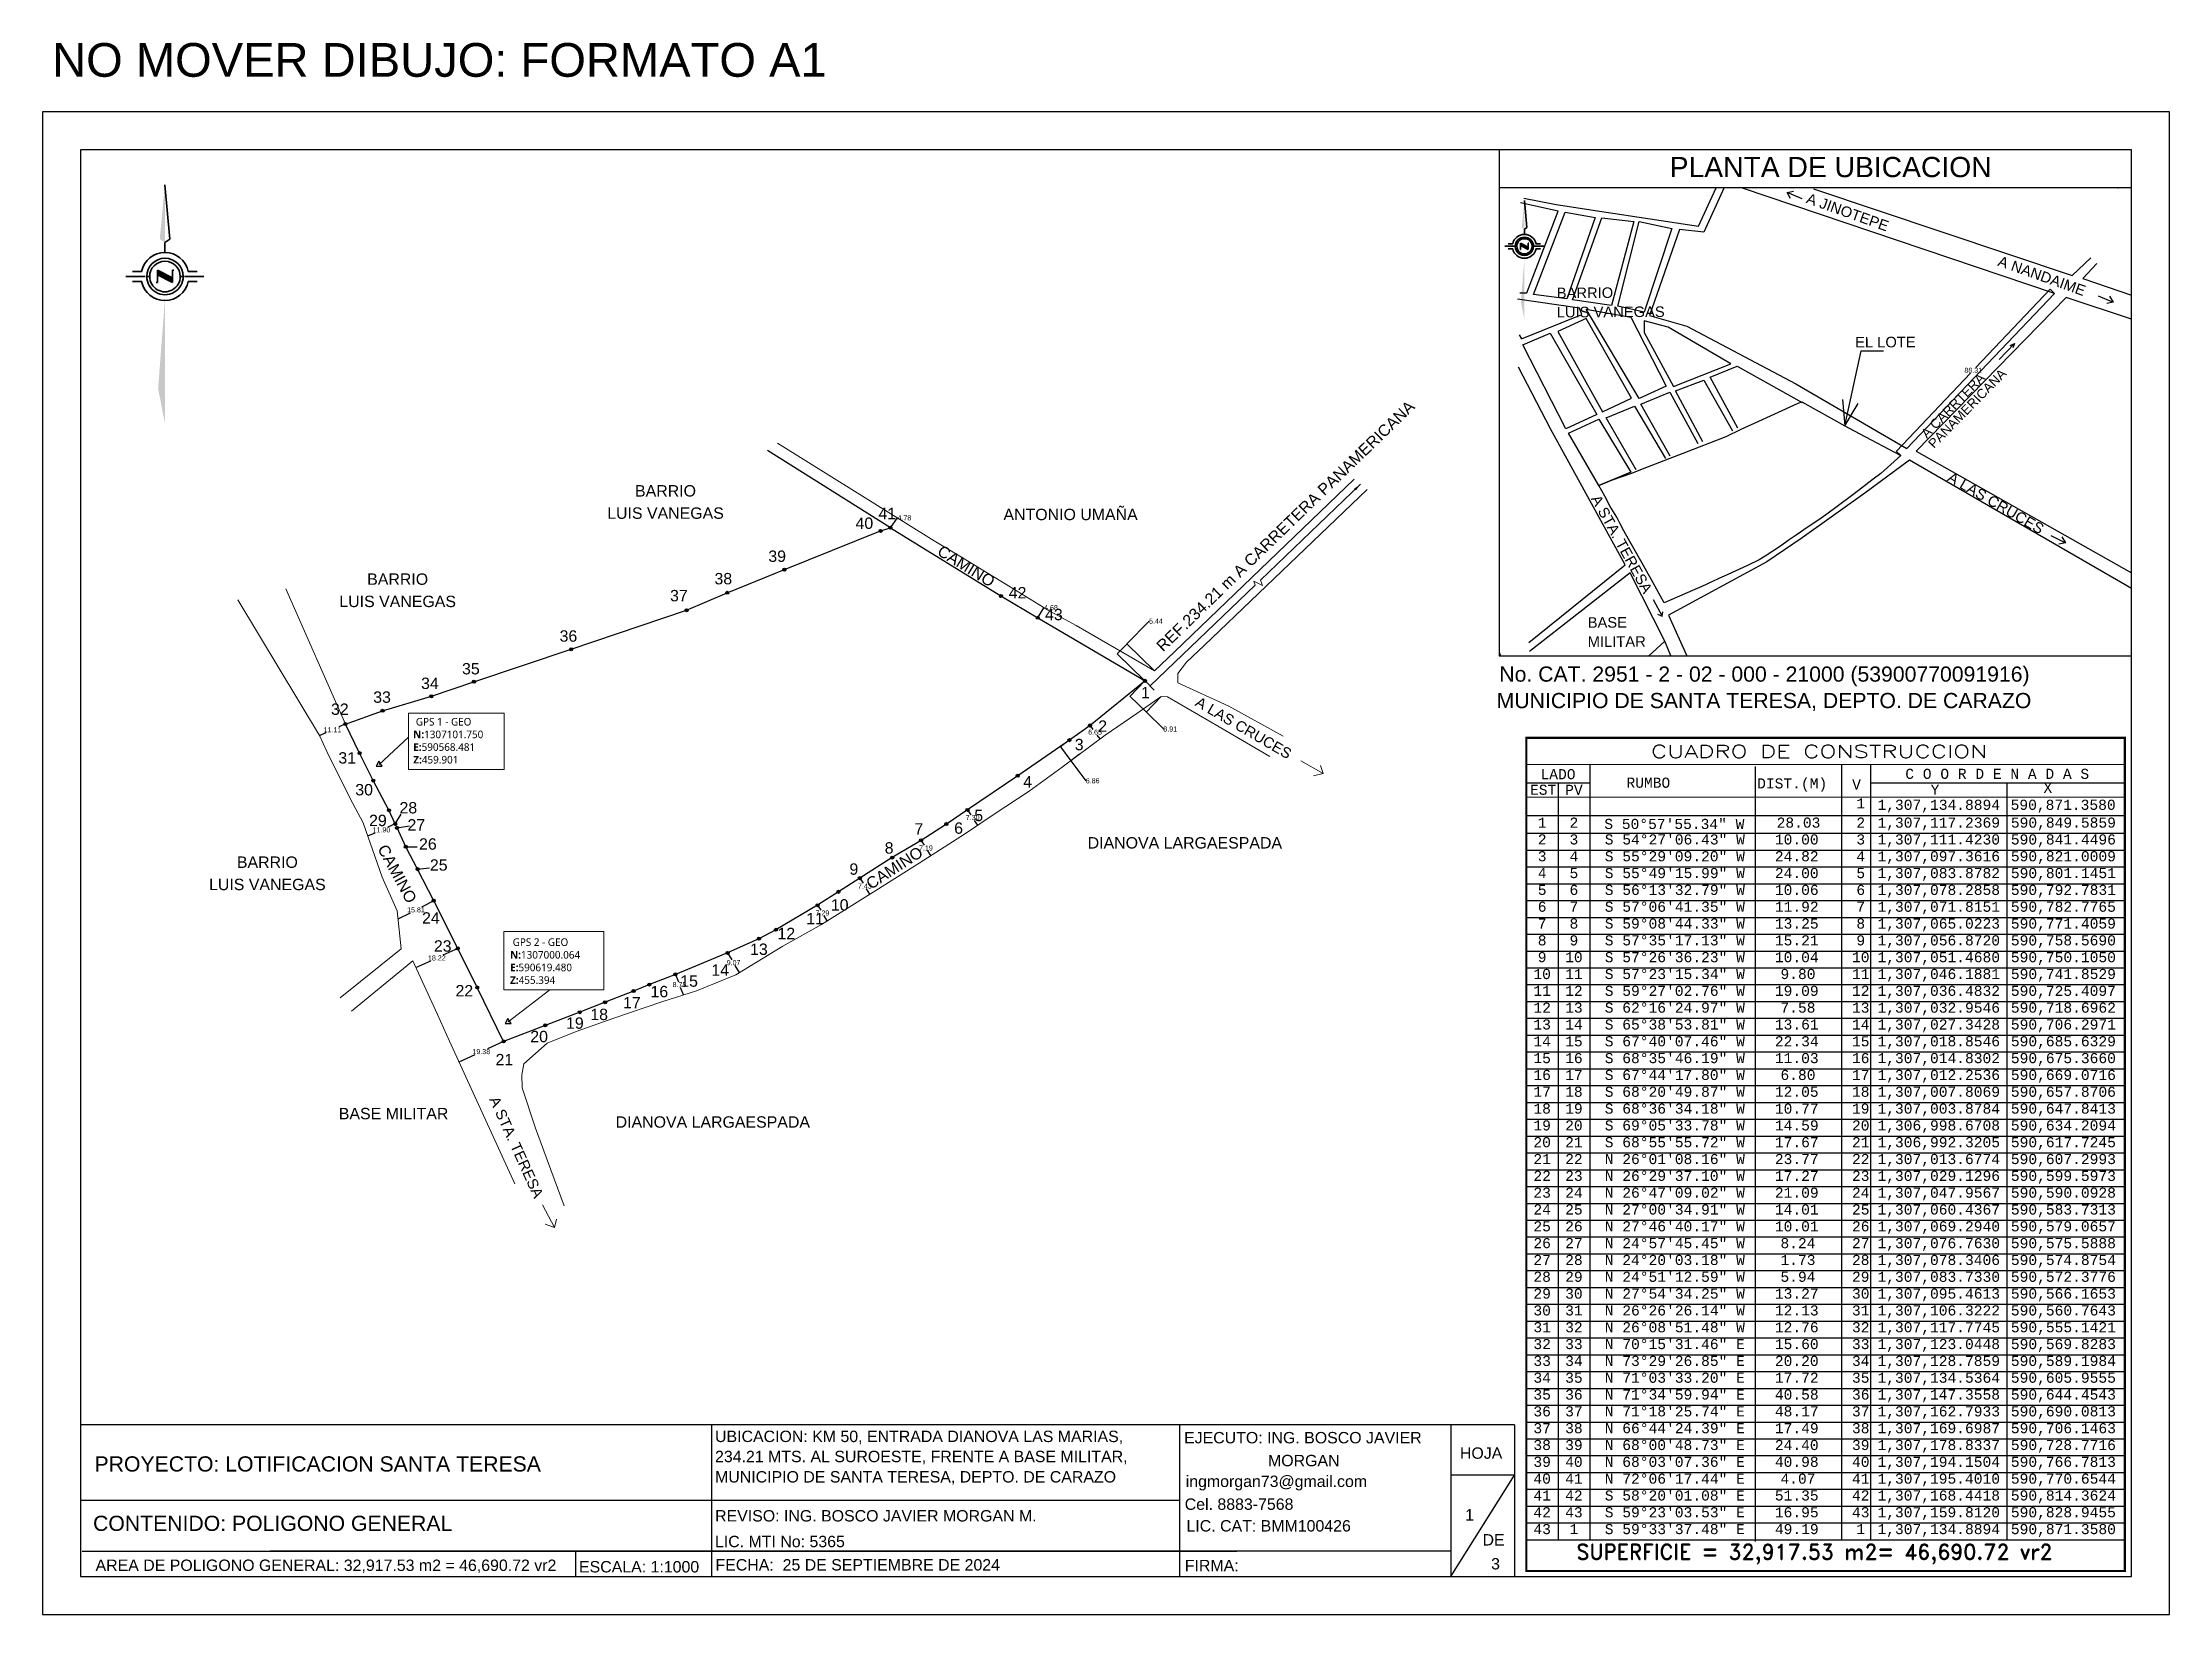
# Model space of a CAD drawing. Header units: millimetres. Extents: x 590482 to 592377, y 1306833 to 1307454.
# Drawn here: x 591536 to 592377, y 1306833 to 1307454 of the extents above; entities that cross this region are included whole.
import ezdxf
from ezdxf.enums import TextEntityAlignment as Align

# ---------------------------------------------------------------- set-up
doc = ezdxf.new("R2010")
doc.units = ezdxf.units.MM
doc.header["$PDMODE"] = 32
doc.header["$PDSIZE"] = 1.2
for name, color, linetype in [('2', 1, 'Continuous'), ('CAJETIN', 5, 'Continuous'), ('CERCO', 6, 'Continuous'), ('CIRCULO', 1, 'Continuous'), ('CVL_CUADCON', 1, 'Continuous'), ('CVL_CUADCON_LIN', 8, 'Continuous'), ('CVL_CUADCON_TIT', 1, 'Continuous'), ('CVL_CUADCON_TX', 2, 'Continuous'), ('MOJONES GEODESICOS', 7, 'Continuous'), ('poligono', 4, 'Continuous'), ('POLIGONO PLANO', 1, 'Continuous'), ('TEXT. FORMAT.', 3, 'Continuous')]:
    doc.layers.add(name, color=color, linetype=linetype)
for name, color, linetype, lineweight in [('_TEXTO', 3, 'Continuous', 25), ('COTAS', 40, 'Continuous', 5), ('PUNTOS PI MATRIZ', 2, 'Continuous', 5)]:
    doc.layers.add(name, color=color, linetype=linetype, lineweight=lineweight)
doc.layers.add('POL. GENERAL', color=7, linetype='Continuous', lineweight=35, true_color=0xcb1558)
doc.styles.add('CURVAS', font='arial.ttf', dxfattribs={"height": 1})
doc.styles.add('HUECA1', font='hueca1.shx')
doc.styles.add('MONOTXT4', font='monotxt4.shx')
doc.styles.add('PUNTOS PI', font='arial.ttf', dxfattribs={"height": 2})
doc.styles.add('ROTULOS PI', font='arial.ttf', dxfattribs={"height": 3.5})
doc.dimstyles.get("Standard").update_dxf_attribs({"dimtxt": 0.2, "dimasz": 0.02, "dimexe": 0.05, "dimexo": 0.0625, "dimgap": 0.09, "dimtad": 0, "dimtih": 1, "dimtoh": 1, "dimzin": 0, "dimdsep": 46, "dimtxsty": 'PUNTOS PI', "dimcen": 0.09, "dimaunit": 1, "dimadec": 3, "dimazin": 0, "dimtfac": 1, "dimtofl": 0, "dimtmove": 0, "dimatfit": 3, "dimfxl": 1, "dimtolj": 1, "dimtzin": 0, "dimarcsym": 0})

msp = doc.modelspace()

# ---------------------------------------------------------------- texts
at = {"style": 'ROTULOS PI'}
for s, height, p in [('NO MOVER DIBUJO: FORMATO A1', 13.33333, (591540.221, 1307440.388)), ('PLANTA DE UBICACION', 8, (592179.837, 1307400.704)), ('No. CAT. 2951 - 2 - 02 - 000 - 21000 (53900770091916)', 6, (592112.466, 1307201.265)), ('MUNICIPIO DE SANTA TERESA, DEPTO. DE CARAZO', 6, (592111.412, 1307190.798))]:
    msp.add_text(s, height=height, dxfattribs=at).set_placement(p)
at = {"layer": '_TEXTO', "style": 'PUNTOS PI'}
for s, p in [('BARRIO', (591782.771, 1307274.45)), ('LUIS VANEGAS', (591782.771, 1307265.643)), ('ANTONIO UMAÑA', (591942.938, 1307265.106, -460.616)), ('BARRIO', (591676.862, 1307239.55)), ('LUIS VANEGAS', (591676.862, 1307230.743)), ('DIANOVA LARGAESPADA', (591988.128, 1307135.301, -460.616)), ('BARRIO', (591625.342, 1307127.652)), ('LUIS VANEGAS', (591625.342, 1307118.845)), ('BASE MILITAR', (591675.254, 1307028.262, -460.616)), ('DIANOVA LARGAESPADA', (591801.477, 1307024.94, -460.616))]:
    msp.add_text(s, height=4.5, dxfattribs=at).set_placement(p, align=Align.CENTER)
for rotation, p in [(328.18485, (591900.517, 1307245.046)), (298.42154, (591674.716, 1307124.245)), (33.015572, (591874.505, 1307125.785))]:
    msp.add_text('CAMINO', height=4.5, rotation=rotation, dxfattribs=at).set_placement(p, align=Align.CENTER)
at = {"layer": '_TEXTO', "char_height": 3, "attachment_point": 4, "style": 'PUNTOS PI'}
for s, insert in [('{\\fRoboto Black|b0|i0|c0|p2;\\C1; GPS 1 - GEO}\\P{\\fRoboto Thin|b1|i0|c0|p2;\\C2;N:\\fRoboto Thin|b0|i0|c0|p2;1307101.750}\\P{\\fRoboto Thin|b1|i0|c0|p2;\\C3;E:\\fRoboto Thin|b0|i0|c0|p2;590568.481}\\P{\\fRoboto Thin|b1|i0|c0|p2;\\C4;Z:\\fRoboto Thin|b0|i0|c0|p2;459.901}', (591683.032, 1307177.884)), ('{\\fRoboto Black|b0|i0|c0|p2;\\C1; GPS 2 - GEO}\\P{\\fRoboto Thin|b1|i0|c0|p2;\\C2;N:\\fRoboto Thin|b0|i0|c0|p2;1307000.064}\\P{\\fRoboto Thin|b1|i0|c0|p2;\\C3;E:\\fRoboto Thin|b0|i0|c0|p2;590619.480}\\P{\\fRoboto Thin|b1|i0|c0|p2;\\C4;Z:\\fRoboto Thin|b0|i0|c0|p2;455.394}', (591721.328, 1307090.76))]:
    msp.add_mtext(s, dxfattribs=dict(at, insert=insert))
at = {"layer": 'COTAS', "color": 3, "insert": (592027.926, 1307262.76), "char_height": 4.5, "attachment_point": 5, "rotation": 44.079894, "style": 'PUNTOS PI'}
msp.add_mtext('\\A1;REF.234.21 m A CARRETERA PANAMERICANA', dxfattribs=at)
at = {"layer": 'CVL_CUADCON_TIT', "color": 1, "style": 'HUECA1', "width": 1.271832}
msp.add_text('CUADRO DE CONSTRUCCION', height=5, dxfattribs=at).set_placement((592172.429, 1307171.166), (592305.366, 1307171.166), align=Align.FIT)
at = {"layer": 'CVL_CUADCON_TIT', "color": 1, "style": 'MONOTXT4'}
for s, p in [('LADO', (592135.674, 1307162.68)), ('C O O R D E N A D A S', (592309.348, 1307162.828)), ('EST', (592129.797, 1307156.541)), ('PV', (592141.969, 1307156.513)), ('Y', (592284.729, 1307156.573)), ('X', (592329.357, 1307157.28))]:
    msp.add_text(s, height=4, dxfattribs=at).set_placement(p, align=Align.CENTER)
at = {"layer": 'CVL_CUADCON_TIT', "color": 1}
for s, height, style, p in [('RUMBO', 4, 'MONOTXT4', (592171.383, 1307161.323)), ('DIST.(M)', 4, 'MONOTXT4', (592228.257, 1307160.616)), ('V', 4, 'MONOTXT4', (592253.713, 1307160.616)), ('SUPERFICIE = 32,917.53 m2= 46,690.72 vr2', 6, 'HUECA1', (592237.058, 1306856.346))]:
    msp.add_text(s, height=height, dxfattribs=dict(at, style=style)).set_placement(p, align=Align.MIDDLE)
at = {"layer": 'CVL_CUADCON_TX', "style": 'CURVAS'}
for s, height, rotation, p in [('A JINOTEPE', 4.1667, 340.417117, (592233.496, 1307390.599)), ('A NANDAIME', 4.1667, 340.417117, (592309.228, 1307365.792)), ('BARRIO ', 4.1667, 0.259435, (592135.181, 1307352.866)), ('LUIS VANEGAS', 4.16667, 0.259435, (592135.181, 1307345.259)), ('EL LOTE', 4.1667, 0.259435, (592253.158, 1307333.367)), ('A CARRTERA ', 3.7, 45.533498, (592281.52, 1307297.228)), ('PANAMERICANA', 3.7, 45.533498, (592284.311, 1307293.211)), ('A LAS CRUCES', 4.16667, 329.855872, (592289.292, 1307280.845)), ('A STA. TERESA', 4.16667, 298.967787, (592148.566, 1307273.601)), ('BASE', 4.1667, 0.259435, (592147.42, 1307222.567)), ('MILITAR', 4.1667, 0.259435, (592147.42, 1307214.96)), ('A LAS CRUCES', 4.16667, 329.855872, (591991.837, 1307191.939)), ('A STA. TERESA', 4.16667, 294.356633, (591712.992, 1307036.107))]:
    msp.add_text(s, height=height, rotation=rotation, dxfattribs=at).set_placement(p)
at = {"layer": 'CVL_CUADCON_TX', "color": 2, "style": 'MONOTXT4'}
for s, p in [('1', (592255.374, 1307151.144)), ('1', (592129.401, 1307143.546)), ('2', (592141.957, 1307143.546)), ('2', (592255.374, 1307143.546)), ('3', (592129.401, 1307130.246)), ('2', (592129.401, 1307136.896)), ('4', (592141.957, 1307130.246)), ('3', (592141.957, 1307136.896)), ('4', (592255.374, 1307130.246)), ('3', (592255.374, 1307136.896)), ('4', (592129.401, 1307123.596)), ('5', (592141.957, 1307123.596)), ('5', (592255.374, 1307123.596)), ('5', (592129.401, 1307116.947)), ('6', (592141.957, 1307116.947)), ('6', (592255.374, 1307116.947)), ('6', (592129.401, 1307110.297)), ('7', (592129.401, 1307103.647)), ('8', (592141.957, 1307103.647)), ('7', (592141.957, 1307110.297)), ('8', (592255.374, 1307103.647)), ('7', (592255.374, 1307110.297)), ('8', (592129.401, 1307096.997)), ('9', (592141.957, 1307096.997)), ('9', (592255.374, 1307096.997)), ('9', (592129.401, 1307090.347)), ('10', (592141.957, 1307090.347)), ('10', (592255.374, 1307090.347)), ('10', (592129.401, 1307083.697)), ('11', (592141.957, 1307083.697)), ('11', (592255.374, 1307083.697)), ('11', (592129.401, 1307077.048)), ('12', (592129.401, 1307070.398)), ('12', (592141.957, 1307077.048)), ('13', (592141.957, 1307070.398)), ('12', (592255.374, 1307077.048)), ('13', (592255.374, 1307070.398)), ('13', (592129.401, 1307063.748)), ('14', (592141.957, 1307063.748)), ('14', (592255.374, 1307063.748)), ('14', (592129.401, 1307057.098)), ('15', (592141.957, 1307057.098)), ('15', (592255.374, 1307057.098)), ('15', (592129.401, 1307050.448)), ('16', (592141.957, 1307050.448)), ('16', (592255.374, 1307050.448)), ('16', (592129.401, 1307043.799)), ('17', (592129.401, 1307037.149)), ('17', (592141.957, 1307043.799)), ('18', (592141.957, 1307037.149)), ('17', (592255.374, 1307043.799)), ('18', (592255.374, 1307037.149)), ('18', (592129.401, 1307030.499)), ('19', (592141.957, 1307030.499)), ('19', (592255.374, 1307030.499)), ('19', (592129.401, 1307023.849)), ('20', (592141.957, 1307023.849)), ('20', (592255.374, 1307023.849)), ('20', (592129.401, 1307017.199)), ('21', (592141.957, 1307017.199)), ('21', (592255.374, 1307017.199)), ('21', (592129.401, 1307010.549)), ('22', (592129.401, 1307003.9)), ('22', (592141.957, 1307010.549)), ('23', (592141.957, 1307003.9)), ('22', (592255.374, 1307010.549)), ('23', (592255.374, 1307003.9)), ('23', (592129.401, 1306997.25)), ('24', (592141.957, 1306997.25)), ('24', (592255.374, 1306997.25)), ('24', (592129.401, 1306990.6)), ('25', (592141.957, 1306990.6)), ('25', (592255.374, 1306990.6)), ('25', (592129.401, 1306983.95)), ('26', (592129.401, 1306977.3)), ('26', (592141.957, 1306983.95)), ('27', (592141.957, 1306977.3)), ('26', (592255.374, 1306983.95)), ('27', (592255.374, 1306977.3)), ('27', (592129.401, 1306970.65)), ('28', (592141.957, 1306970.65)), ('28', (592255.374, 1306970.65)), ('28', (592129.401, 1306964.001)), ('29', (592141.957, 1306964.001)), ('29', (592255.374, 1306964.001)), ('29', (592129.401, 1306957.351)), ('30', (592141.957, 1306957.351)), ('30', (592255.374, 1306957.351)), ('30', (592129.401, 1306950.701)), ('31', (592129.401, 1306944.051)), ('31', (592141.957, 1306950.701)), ('32', (592141.957, 1306944.051)), ('31', (592255.374, 1306950.701)), ('32', (592255.374, 1306944.051)), ('32', (592129.401, 1306937.401)), ('33', (592141.957, 1306937.401)), ('33', (592255.374, 1306937.401)), ('33', (592129.401, 1306930.751)), ('34', (592141.957, 1306930.751)), ('34', (592255.374, 1306930.751)), ('34', (592129.401, 1306924.102)), ('35', (592141.957, 1306924.102)), ('35', (592255.374, 1306924.102)), ('35', (592129.401, 1306917.452)), ('36', (592129.401, 1306910.802)), ('36', (592141.957, 1306917.452)), ('37', (592141.957, 1306910.802)), ('36', (592255.374, 1306917.452)), ('37', (592255.374, 1306910.802)), ('37', (592129.401, 1306904.152)), ('38', (592141.957, 1306904.152)), ('38', (592255.374, 1306904.152)), ('38', (592129.401, 1306897.502)), ('39', (592141.957, 1306897.502)), ('39', (592255.374, 1306897.502)), ('39', (592129.401, 1306890.852)), ('40', (592141.957, 1306890.852)), ('40', (592255.374, 1306890.852)), ('40', (592129.401, 1306884.203)), ('41', (592129.401, 1306877.553)), ('41', (592141.957, 1306884.203)), ('42', (592141.957, 1306877.553)), ('41', (592255.374, 1306884.203)), ('42', (592255.374, 1306877.553)), ('42', (592129.401, 1306870.903)), ('43', (592141.957, 1306870.903)), ('43', (592255.374, 1306870.903)), ('43', (592129.401, 1306864.253)), ('1', (592141.957, 1306864.253)), ('1', (592255.374, 1306864.253))]:
    msp.add_text(s, height=4, dxfattribs=at).set_placement(p, align=Align.CENTER)
for s, p in [('1,307,134.8894', (592261.988, 1307150.59)), ('590,871.3580', (592314.637, 1307150.59)), ('S 50%%d57\'55.34" W', (592153.981, 1307143.021)), ('S 54%%d27\'06.43" W', (592154.164, 1307136.896)), ('28.03', (592222.109, 1307143.546)), ('1,307,117.2369', (592261.988, 1307143.546)), ('590,849.5859', (592314.73, 1307143.546)), ('S 55%%d29\'09.20" W', (592154.164, 1307130.246)), ('24.82', (592221.418, 1307130.246)), ('10.00', (592221.418, 1307136.896)), ('1,307,111.4230', (592261.988, 1307136.896)), ('1,307,097.3616', (592261.988, 1307130.246)), ('590,841.4496', (592314.73, 1307136.896)), ('590,821.0009', (592314.73, 1307130.246)), ('S 55%%d49\'15.99" W', (592154.164, 1307123.596)), ('24.00', (592221.418, 1307123.596)), ('1,307,083.8782', (592261.988, 1307123.596)), ('590,801.1451', (592314.73, 1307123.596)), ('S 56%%d13\'32.79" W', (592154.164, 1307116.947)), ('10.06', (592221.418, 1307116.947)), ('1,307,078.2858', (592261.988, 1307116.947)), ('590,792.7831', (592314.73, 1307116.947)), ('S 57%%d06\'41.35" W', (592154.164, 1307110.297)), ('S 59%%d08\'44.33" W', (592154.164, 1307103.647)), ('11.92', (592221.418, 1307110.297)), ('13.25', (592221.418, 1307103.647)), ('1,307,071.8151', (592261.988, 1307110.297)), ('1,307,065.0223', (592261.988, 1307103.647)), ('590,782.7765', (592314.73, 1307110.297)), ('590,771.4059', (592314.73, 1307103.647)), ('S 57%%d35\'17.13" W', (592154.164, 1307096.997)), ('15.21', (592221.418, 1307096.997)), ('1,307,056.8720', (592261.988, 1307096.997)), ('590,758.5690', (592314.73, 1307096.997)), ('S 57%%d26\'36.23" W', (592154.164, 1307090.347)), ('10.04', (592221.418, 1307090.347)), ('1,307,051.4680', (592261.988, 1307090.347)), ('590,750.1050', (592314.73, 1307090.347)), ('S 57%%d23\'15.34" W', (592154.164, 1307083.697)), ('9.80', (592223.634, 1307083.697)), ('1,307,046.1881', (592261.988, 1307083.697)), ('590,741.8529', (592314.73, 1307083.697)), ('S 59%%d27\'02.76" W', (592154.164, 1307077.048)), ('S 62%%d16\'24.97" W', (592154.164, 1307070.398)), ('19.09', (592221.418, 1307077.048)), ('7.58', (592223.634, 1307070.398)), ('1,307,036.4832', (592261.988, 1307077.048)), ('1,307,032.9546', (592261.988, 1307070.398)), ('590,725.4097', (592314.73, 1307077.048)), ('590,718.6962', (592314.73, 1307070.398)), ('S 65%%d38\'53.81" W', (592154.164, 1307063.748)), ('13.61', (592221.418, 1307063.748)), ('1,307,027.3428', (592261.988, 1307063.748)), ('590,706.2971', (592314.73, 1307063.748)), ('S 67%%d40\'07.46" W', (592154.164, 1307057.098)), ('22.34', (592221.418, 1307057.098)), ('1,307,018.8546', (592261.988, 1307057.098)), ('590,685.6329', (592314.73, 1307057.098)), ('S 68%%d35\'46.19" W', (592154.164, 1307050.448)), ('11.03', (592221.418, 1307050.448)), ('1,307,014.8302', (592261.988, 1307050.448)), ('590,675.3660', (592314.73, 1307050.448)), ('S 67%%d44\'17.80" W', (592154.164, 1307043.799)), ('S 68%%d20\'49.87" W', (592154.164, 1307037.149)), ('12.05', (592221.418, 1307037.149)), ('6.80', (592223.634, 1307043.799)), ('1,307,012.2536', (592261.988, 1307043.799)), ('1,307,007.8069', (592261.988, 1307037.149)), ('590,669.0716', (592314.73, 1307043.799)), ('590,657.8706', (592314.73, 1307037.149)), ('S 68%%d36\'34.18" W', (592154.164, 1307030.499)), ('10.77', (592221.418, 1307030.499)), ('1,307,003.8784', (592261.988, 1307030.499)), ('590,647.8413', (592314.73, 1307030.499)), ('S 69%%d05\'33.78" W', (592154.164, 1307023.849)), ('14.59', (592221.418, 1307023.849)), ('1,306,998.6708', (592261.988, 1307023.849)), ('590,634.2094', (592314.73, 1307023.849)), ('S 68%%d55\'55.72" W', (592154.164, 1307017.199)), ('N 26%%d01\'08.16" W', (592154.164, 1307010.549)), ('17.67', (592221.418, 1307017.199)), ('1,306,992.3205', (592261.988, 1307017.199)), ('590,617.7245', (592314.73, 1307017.199)), ('N 26%%d29\'37.10" W', (592154.164, 1307003.9)), ('23.77', (592221.418, 1307010.549)), ('17.27', (592221.418, 1307003.9)), ('1,307,013.6774', (592261.988, 1307010.549)), ('1,307,029.1296', (592261.988, 1307003.9)), ('590,607.2993', (592314.73, 1307010.549)), ('590,599.5973', (592314.73, 1307003.9)), ('N 26%%d47\'09.02" W', (592154.164, 1306997.25)), ('21.09', (592221.418, 1306997.25)), ('1,307,047.9567', (592261.988, 1306997.25)), ('590,590.0928', (592314.73, 1306997.25)), ('N 27%%d00\'34.91" W', (592154.164, 1306990.6)), ('14.01', (592221.418, 1306990.6)), ('1,307,060.4367', (592261.988, 1306990.6)), ('590,583.7313', (592314.73, 1306990.6)), ('N 27%%d46\'40.17" W', (592154.164, 1306983.95)), ('N 24%%d57\'45.45" W', (592154.164, 1306977.3)), ('10.01', (592221.418, 1306983.95)), ('8.24', (592223.634, 1306977.3)), ('1,307,069.2940', (592261.988, 1306983.95)), ('1,307,076.7630', (592261.988, 1306977.3)), ('590,579.0657', (592314.73, 1306983.95)), ('590,575.5888', (592314.73, 1306977.3)), ('N 24%%d20\'03.18" W', (592154.164, 1306970.65)), ('1.73', (592223.634, 1306970.65)), ('1,307,078.3406', (592261.988, 1306970.65)), ('590,574.8754', (592314.73, 1306970.65)), ('N 24%%d51\'12.59" W', (592154.164, 1306964.001)), ('5.94', (592223.634, 1306964.001)), ('1,307,083.7330', (592261.988, 1306964.001)), ('590,572.3776', (592314.73, 1306964.001)), ('N 27%%d54\'34.25" W', (592154.164, 1306957.351)), ('13.27', (592221.418, 1306957.351)), ('1,307,095.4613', (592261.988, 1306957.351)), ('590,566.1653', (592314.73, 1306957.351)), ('N 26%%d26\'26.14" W', (592154.164, 1306950.701)), ('N 26%%d08\'51.48" W', (592154.164, 1306944.051)), ('12.13', (592221.418, 1306950.701)), ('12.76', (592221.418, 1306944.051)), ('1,307,106.3222', (592261.988, 1306950.701)), ('1,307,117.7745', (592261.988, 1306944.051)), ('590,560.7643', (592314.73, 1306950.701)), ('590,555.1421', (592314.73, 1306944.051)), ('N 70%%d15\'31.46" E', (592154.164, 1306937.401)), ('15.60', (592221.418, 1306937.401)), ('1,307,123.0448', (592261.988, 1306937.401)), ('590,569.8283', (592314.73, 1306937.401)), ('N 73%%d29\'26.85" E', (592154.164, 1306930.751)), ('20.20', (592221.418, 1306930.751)), ('1,307,128.7859', (592261.988, 1306930.751)), ('590,589.1984', (592314.73, 1306930.751)), ('N 71%%d03\'33.20" E', (592154.164, 1306924.102)), ('17.72', (592221.418, 1306924.102)), ('1,307,134.5364', (592261.988, 1306924.102)), ('590,605.9555', (592314.73, 1306924.102)), ('N 71%%d34\'59.94" E', (592154.164, 1306917.452)), ('N 71%%d18\'25.74" E', (592154.164, 1306910.802)), ('40.58', (592221.418, 1306917.452)), ('48.17', (592221.418, 1306910.802)), ('1,307,147.3558', (592261.988, 1306917.452)), ('1,307,162.7933', (592261.988, 1306910.802)), ('590,644.4543', (592314.73, 1306917.452)), ('590,690.0813', (592314.73, 1306910.802)), ('N 66%%d44\'24.39" E', (592154.164, 1306904.152)), ('17.49', (592221.418, 1306904.152)), ('1,307,169.6987', (592261.988, 1306904.152)), ('590,706.1463', (592314.73, 1306904.152)), ('N 68%%d00\'48.73" E', (592154.164, 1306897.502)), ('24.40', (592221.418, 1306897.502)), ('1,307,178.8337', (592261.988, 1306897.502)), ('590,728.7716', (592314.73, 1306897.502)), ('N 68%%d03\'07.36" E', (592154.164, 1306890.852)), ('40.98', (592221.418, 1306890.852)), ('1,307,194.1504', (592261.988, 1306890.852)), ('590,766.7813', (592314.73, 1306890.852)), ('S 58%%d20\'01.08" E', (592154.164, 1306877.553)), ('N 72%%d06\'17.44" E', (592154.164, 1306884.203)), ('51.35', (592221.418, 1306877.553)), ('4.07', (592223.634, 1306884.203)), ('1,307,195.4010', (592261.988, 1306884.203)), ('1,307,168.4418', (592261.988, 1306877.553)), ('590,770.6544', (592314.73, 1306884.203)), ('590,814.3624', (592314.73, 1306877.553)), ('S 59%%d23\'03.53" E', (592154.164, 1306870.903)), ('16.95', (592221.418, 1306870.903)), ('1,307,159.8120', (592261.988, 1306870.903)), ('590,828.9455', (592314.73, 1306870.903)), ('S 59%%d33\'37.48" E', (592154.164, 1306864.253)), ('49.19', (592221.418, 1306864.253)), ('1,307,134.8894', (592261.988, 1306864.253)), ('590,871.3580', (592314.73, 1306864.253))]:
    msp.add_text(s, height=4, dxfattribs=at).set_placement(p)
at = {"layer": 'PUNTOS PI MATRIZ', "color": 2, "style": 'PUNTOS PI'}
for s, p in [('41', (591866.957, 1307265.496)), ('40', (591857.908, 1307261.644)), ('39', (591823.423, 1307248.611)), ('38', (591802.127, 1307239.732)), ('37', (591784.567, 1307233.028)), ('42', (591918.505, 1307234.172)), ('43', (591932.834, 1307225.556)), ('36', (591740.881, 1307217.063)), ('35', (591702.318, 1307204.128)), ('34', (591686.121, 1307198.36)), ('32', (591650.497, 1307188.134)), ('33', (591667.195, 1307192.903)), ('1', (591970.812, 1307194.695)), ('2', (591953.864, 1307181.438)), ('3', (591944.59, 1307174.159)), ('31', (591653.405, 1307168.875)), ('30', (591660.102, 1307156.301)), ('4', (591924.202, 1307159.412)), ('28', (591677.587, 1307149.166)), ('5', (591904.866, 1307146.132)), ('29', (591665.561, 1307144.147)), ('27', (591680.74, 1307142.405)), ('7', (591881.185, 1307140.784)), ('6', (591896.907, 1307141.127)), ('26', (591685.309, 1307134.839)), ('8', (591869.44, 1307133.286)), ('25', (591689.607, 1307126.544)), ('9', (591855.488, 1307124.932)), ('24', (591686.498, 1307105.598)), ('11', (591838.395, 1307105.335)), ('10', (591848.149, 1307110.771)), ('23', (591691.181, 1307094.519)), ('12', (591827.038, 1307099.458)), ('13', (591816.2, 1307093.248)), ('15', (591788.596, 1307080.658)), ('14', (591800.891, 1307084.996)), ('22', (591699.736, 1307076.834)), ('17', (591765.993, 1307072.1)), ('16', (591776.83, 1307076.497)), ('19', (591743.437, 1307064.042)), ('18', (591753.039, 1307067.463)), ('20', (591729.298, 1307058.742)), ('21', (591715.546, 1307049.597))]:
    msp.add_text(s, height=4.5, dxfattribs=at).set_placement(p)
at = {"layer": 'TEXT. FORMAT.', "style": 'ROTULOS PI'}
for s, height, p in [('234.21 MTS. AL SUROESTE, FRENTE A BASE MILITAR,', 4.5, (591802.356, 1306892.709)), ('UBICACION: KM 50, ENTRADA DIANOVA LAS MARIAS,', 4.5, (591802.356, 1306900.658)), ('EJECUTO: ING. BOSCO JAVIER', 4.5, (591987.809, 1306900.146)), ('HOJA', 4.5, (592096.885, 1306894.051)), ('PROYECTO: LOTIFICACION SANTA TERESA', 6, (591557, 1306889.016)), ('MUNICIPIO DE SANTA TERESA, DEPTO. DE CARAZO', 4.5, (591802.356, 1306884.668)), ('MORGAN', 4.5, (592021.001, 1306891.098)), ('ingmorgan73@gmail.com', 4.5, (591988.466, 1306882.892)), ('REVISO: ING. BOSCO JAVIER MORGAN M.', 4.5, (591802.371, 1306869.257)), ('Cel. 8883-7568', 4.5, (591988.071, 1306873.859)), ('1', 4.5, (592098.957, 1306869.633)), ('CONTENIDO: POLIGONO GENERAL ', 6, (591556.417, 1306865.54)), ('LIC. MTI No: 5365', 4.5, (591802.329, 1306859.104)), ('LIC. CAT: BMM100426', 4.5, (591988.773, 1306865.295)), ('DE', 4.5, (592105.829, 1306859.762)), ('AREA DE POLIGONO GENERAL: 32,917.53 m2 = 46,690.72 vr2', 4.5, (591557.404, 1306849.704)), ('ESCALA: 1:1000', 4.5, (591748.561, 1306849.117)), ('FECHA:  25 DE SEPTIEMBRE DE 2024', 4.5, (591802.537, 1306849.878)), ('FIRMA:', 4.5, (591988.098, 1306849.599)), ('3', 4.5, (592109.226, 1306850.293))]:
    msp.add_text(s, height=height, dxfattribs=at).set_placement(p)

# ---------------------------------------------------------------- blocks, each defined once
blk = doc.blocks.new('Norte Top 100')
blk.add_hatch(color=1).paths.add_polyline_path([(-0.09, 0.077), (-0.09, 0.021), (0.091, -0.073), (0.091, -0.017)])
at = {"color": 1, "linetype": 'Continuous'}
for p, q in [((-0.001, 1.096), (0.06, 0.447)), ((0.06, 0.447), (-0.001, 0.406)), ((-0.001, 0.406), (-0.001, 0.284)), ((-0.235, 0), (-0.468, 0)), ((-0.278, 0.061), (-0.387, 0.061)), ((-0.09, 0.021), (-0.09, 0.077)), ((-0.09, 0.077), (0.091, -0.017)), ((-0.09, -0.073), (-0.09, 0.021)), ((0.091, -0.073), (-0.09, 0.021)), ((-0.09, 0.021), (-0.09, 0.021)), ((0.091, 0.077), (0.105, 0.077)), ((0.091, -0.017), (0.091, 0.077)), ((0.218, 0), (0.182, 0)), ((0.182, 0), (0.182, 0)), ((0.182, 0), (0.182, 0)), ((0.182, 0), (0.218, 0)), ((0.218, 0), (0.218, 0)), ((0.235, 0), (0.466, 0)), ((0.277, 0.061), (0.385, 0.061)), ((-0.278, -0.061), (-0.386, -0.061)), ((-0.182, 0), (-0.218, 0)), ((-0.218, 0), (-0.218, 0)), ((-0.218, 0), (-0.218, 0)), ((-0.218, 0), (-0.182, 0)), ((-0.182, 0), (-0.182, 0)), ((-0.182, 0), (-0.182, 0)), ((-0.105, -0.073), (-0.09, -0.073)), ((0.091, -0.017), (0.091, -0.017)), ((0.091, -0.017), (0.091, -0.073)), ((0.091, -0.073), (0.091, -0.073)), ((0.277, -0.061), (0.385, -0.061))]:
    blk.add_line(p, q, dxfattribs=at)
for major_axis, start_param, end_param in [((-0.202, 0.202), 4.142401, 6.852951), ((0.154, 0.154), 5.497919, 8.639511), ((0.154, 0.154), 2.356327, 5.49792), ((-0.129, 0.129), 3.927124, 7.068716), ((-0.129, 0.129), 0.785531, 3.927124), ((0.202, 0.202), 2.571332, 5.282582)]:
    blk.add_ellipse((0, 0), major_axis=major_axis, ratio=1, start_param=start_param, end_param=end_param, dxfattribs=at)
for points in [[(-0.001, 0.406), (-0.062, 0.447), (-0.001, 1.096)], [(-0.001, -0.284), (-0.082, -1.339), (-0.001, -1.745)]]:
    blk.add_solid(points, dxfattribs=at)
blk = doc.blocks.new('*D112')
at = {"layer": 'COTAS', "color": 0, "lineweight": -2, "transparency": 16777216}
for p, q in [((592330.23, 1307356.37), (592300.91, 1307325.46)), ((592331.97, 1307354.75), (592330.21, 1307356.42)), ((592269.48, 1307292.33), (592298.8, 1307323.24)), ((592271.19, 1307290.68), (592269.43, 1307292.35))]:
    blk.add_line(p, q, dxfattribs=at)
at = {"layer": 'COTAS', "color": 0, "transparency": 16777216}
for points in [[(592330.23, 1307356.37), (592330.23, 1307356.37), (592330.24, 1307356.38)], [(592269.48, 1307292.33), (592269.48, 1307292.33), (592269.47, 1307292.32)]]:
    blk.add_solid(points, dxfattribs=at)
at = {"layer": 'Defpoints', "color": 0, "transparency": 16777216}
for p in [(592330.24, 1307356.38), (592332.01, 1307354.7), (592271.24, 1307290.64)]:
    blk.add_point(p, dxfattribs=at)
at = {"layer": 'COTAS', "color": 0, "transparency": 16777216, "insert": (592299.86, 1307324.35), "char_height": 2, "attachment_point": 5, "style": 'PUNTOS PI'}
blk.add_mtext('\\A1;88.31', dxfattribs=at)
blk = doc.blocks.new('AeccTickTriangle')
at = {"color": 0, "linetype": 'ByBlock', "lineweight": -2}
blk.add_lwpolyline([(0, 0.67), (-0.58, -0.33), (0.58, -0.33)], close=True, dxfattribs=at)
at = {"color": 0, "linetype": 'ByBlock', "lineweight": -2, "const_width": 0.0625}
blk.add_lwpolyline([(-0.03, 0, 1), (0.03, 0, 1)], format="xyb", close=True, dxfattribs=at)
blk = doc.blocks.new('*D113')
at = {"layer": 'COTAS', "color": 0, "lineweight": -2, "transparency": 16777216}
for p, q in [((591871.7, 1307262.12), (591874.44, 1307265.99)), ((591871.74, 1307262.07), (591871.73, 1307262.08)), ((591874.4, 1307266.04), (591874.41, 1307266.03)), ((591874.45, 1307266), (591874.46, 1307266.02)), ((591874.46, 1307266.02), (591874.48, 1307266.02))]:
    blk.add_line(p, q, dxfattribs=at)
at = {"layer": 'COTAS', "color": 0, "transparency": 16777216}
for points in [[(591871.7, 1307262.12), (591871.7, 1307262.12), (591871.69, 1307262.1)], [(591874.43, 1307265.99), (591874.44, 1307265.99), (591874.45, 1307266)]]:
    blk.add_solid(points, dxfattribs=at)
at = {"layer": 'Defpoints', "color": 0, "transparency": 16777216}
for p in [(591871.69, 1307262.1), (591874.45, 1307266), (591874.45, 1307266)]:
    blk.add_point(p, dxfattribs=at)
at = {"layer": 'COTAS', "color": 0, "transparency": 16777216, "insert": (591877.21, 1307266.02), "char_height": 2, "attachment_point": 5, "style": 'PUNTOS PI'}
blk.add_mtext('\\A1;4.78', dxfattribs=at)
blk = doc.blocks.new('*D114')
at = {"layer": 'COTAS', "color": 0, "lineweight": -2, "transparency": 16777216}
for p, q in [((591965.2, 1307216.16), (591973.98, 1307225.2)), ((591973.98, 1307225.2), (591974, 1307225.2)), ((591972.35, 1307201.64), (591961.37, 1307212.29)), ((591961.42, 1307212.27), (591965.18, 1307216.14)), ((591976.13, 1307205.54), (591965.16, 1307216.19))]:
    blk.add_line(p, q, dxfattribs=at)
at = {"layer": 'COTAS', "color": 0, "transparency": 16777216}
for points in [[(591961.42, 1307212.27), (591961.42, 1307212.26), (591961.41, 1307212.25)], [(591965.18, 1307216.14), (591965.18, 1307216.14), (591965.2, 1307216.16)]]:
    blk.add_solid(points, dxfattribs=at)
at = {"layer": 'Defpoints', "color": 0, "transparency": 16777216}
for p in [(591965.2, 1307216.16), (591972.39, 1307201.59), (591976.18, 1307205.49, -3.13)]:
    blk.add_point(p, dxfattribs=at)
at = {"layer": 'COTAS', "color": 0, "transparency": 16777216, "insert": (591976.68, 1307225.2), "char_height": 2, "attachment_point": 5, "style": 'PUNTOS PI'}
blk.add_mtext('\\A1;5.44', dxfattribs=at)
blk = doc.blocks.new('*D115')
at = {"layer": 'COTAS', "color": 0, "lineweight": -2, "transparency": 16777216}
for p, q in [((591972.35, 1307201.55), (591966.42, 1307195.43)), ((591966.47, 1307195.45), (591972.85, 1307189.28)), ((591978.75, 1307195.35), (591972.83, 1307189.23)), ((591972.86, 1307189.27), (591979.82, 1307182.53)), ((591979.82, 1307182.53), (591979.84, 1307182.53))]:
    blk.add_line(p, q, dxfattribs=at)
at = {"layer": 'COTAS', "color": 0, "transparency": 16777216}
for points in [[(591966.48, 1307195.46), (591966.47, 1307195.45), (591966.46, 1307195.47)], [(591972.85, 1307189.28), (591972.85, 1307189.28), (591972.86, 1307189.27)]]:
    blk.add_solid(points, dxfattribs=at)
at = {"layer": 'Defpoints', "color": 0, "transparency": 16777216}
for p in [(591972.39, 1307201.59), (591978.79, 1307195.39, -460.62), (591972.86, 1307189.27)]:
    blk.add_point(p, dxfattribs=at)
at = {"layer": 'COTAS', "color": 0, "transparency": 16777216, "insert": (591982.34, 1307182.53), "char_height": 2, "attachment_point": 5, "style": 'PUNTOS PI'}
blk.add_mtext('\\A1;8.91', dxfattribs=at)
blk = doc.blocks.new('*D117')
at = {"layer": 'COTAS', "color": 0, "lineweight": -2, "transparency": 16777216}
for p, q in [((591929.92, 1307226.55), (591929.94, 1307226.54)), ((591929.99, 1307226.53), (591932.42, 1307230.49)), ((591932.37, 1307230.54), (591932.38, 1307230.53)), ((591932.43, 1307230.5), (591932.44, 1307230.52)), ((591932.44, 1307230.52), (591932.46, 1307230.52))]:
    blk.add_line(p, q, dxfattribs=at)
at = {"layer": 'COTAS', "color": 0, "transparency": 16777216}
for points in [[(591929.99, 1307226.53), (591929.99, 1307226.53), (591929.98, 1307226.52)], [(591932.41, 1307230.49), (591932.42, 1307230.49), (591932.43, 1307230.5)]]:
    blk.add_solid(points, dxfattribs=at)
at = {"layer": 'Defpoints', "color": 0, "transparency": 16777216}
for p in [(591929.98, 1307226.52), (591932.43, 1307230.5, -3.13), (591932.43, 1307230.5)]:
    blk.add_point(p, dxfattribs=at)
at = {"layer": 'COTAS', "color": 0, "transparency": 16777216, "insert": (591935.19, 1307230.52), "char_height": 2, "attachment_point": 5, "style": 'PUNTOS PI'}
blk.add_mtext('\\A1;4.68', dxfattribs=at)
blk = doc.blocks.new('*D118')
at = {"layer": 'COTAS', "color": 0, "lineweight": -2, "transparency": 16777216}
for p, q in [((591656.16, 1307184.47), (591653.58, 1307183.34)), ((591656.2, 1307184.42), (591656.19, 1307184.43)), ((591646.02, 1307180.02), (591648.59, 1307181.15)), ((591646.02, 1307179.95), (591646.02, 1307179.97))]:
    blk.add_line(p, q, dxfattribs=at)
at = {"layer": 'COTAS', "color": 0, "transparency": 16777216}
for points in [[(591656.15, 1307184.47), (591656.16, 1307184.47), (591656.17, 1307184.48)], [(591646.01, 1307180.02), (591646.02, 1307180.02), (591646, 1307180.01)]]:
    blk.add_solid(points, dxfattribs=at)
at = {"layer": 'Defpoints', "color": 0, "transparency": 16777216}
for p in [(591656.17, 1307184.48, -460.62), (591646, 1307180.01, -460.62), (591646, 1307180.01)]:
    blk.add_point(p, dxfattribs=at)
at = {"layer": 'COTAS', "color": 0, "transparency": 16777216, "insert": (591651.09, 1307182.24), "char_height": 2, "attachment_point": 5, "style": 'PUNTOS PI'}
blk.add_mtext('\\A1;11.11', dxfattribs=at)
blk = doc.blocks.new('*D120')
at = {"layer": 'COTAS', "color": 0, "lineweight": -2, "transparency": 16777216}
for p, q in [((591718.74, 1307059.02), (591712.38, 1307056.11)), ((591718.73, 1307059.08), (591718.74, 1307059.07)), ((591701.1, 1307051.03), (591701.11, 1307051.02)), ((591701.15, 1307050.99), (591707.51, 1307053.89))]:
    blk.add_line(p, q, dxfattribs=at)
at = {"layer": 'COTAS', "color": 0, "transparency": 16777216}
for points in [[(591718.74, 1307059.02), (591718.74, 1307059.01), (591718.76, 1307059.02)], [(591701.15, 1307050.99), (591701.15, 1307050.98), (591701.13, 1307050.98)]]:
    blk.add_solid(points, dxfattribs=at)
at = {"layer": 'Defpoints', "color": 0, "transparency": 16777216}
for p in [(591718.76, 1307059.02), (591701.13, 1307050.98, -460.62), (591701.13, 1307050.98)]:
    blk.add_point(p, dxfattribs=at)
at = {"layer": 'COTAS', "color": 0, "transparency": 16777216, "insert": (591709.94, 1307055), "char_height": 2, "attachment_point": 5, "style": 'PUNTOS PI'}
blk.add_mtext('\\A1;19.38', dxfattribs=at)
blk = doc.blocks.new('*D122')
at = {"layer": 'COTAS', "color": 0, "lineweight": -2, "transparency": 16777216}
for p, q in [((591684.11, 1307088.21), (591689.95, 1307090.91)), ((591700.61, 1307095.82), (591694.77, 1307093.13)), ((591700.6, 1307095.89), (591700.61, 1307095.88)), ((591684.06, 1307088.26), (591684.07, 1307088.25))]:
    blk.add_line(p, q, dxfattribs=at)
at = {"layer": 'COTAS', "color": 0, "transparency": 16777216}
for points in [[(591700.61, 1307095.83), (591700.61, 1307095.82), (591700.63, 1307095.83)], [(591684.11, 1307088.21), (591684.11, 1307088.21), (591684.09, 1307088.2)]]:
    blk.add_solid(points, dxfattribs=at)
at = {"layer": 'Defpoints', "color": 0, "transparency": 16777216}
for p in [(591700.63, 1307095.83), (591684.09, 1307088.2, -460.62), (591684.09, 1307088.2)]:
    blk.add_point(p, dxfattribs=at)
at = {"layer": 'COTAS', "color": 0, "transparency": 16777216, "insert": (591692.36, 1307092.02), "char_height": 2, "attachment_point": 5, "style": 'PUNTOS PI'}
blk.add_mtext('\\A1;18.22', dxfattribs=at)
blk = doc.blocks.new('*D123')
at = {"layer": 'COTAS', "color": 0, "lineweight": -2, "transparency": 16777216}
for p, q in [((591807.34, 1307094.03), (591809, 1307091.28)), ((591807.38, 1307094.08), (591807.37, 1307094.07)), ((591812.01, 1307086.3), (591810.35, 1307089.05)), ((591812.07, 1307086.31), (591812.06, 1307086.31))]:
    blk.add_line(p, q, dxfattribs=at)
at = {"layer": 'COTAS', "color": 0, "transparency": 16777216}
for points in [[(591807.34, 1307094.03), (591807.34, 1307094.03), (591807.33, 1307094.05)], [(591812.01, 1307086.3), (591812.01, 1307086.3), (591812.02, 1307086.28)]]:
    blk.add_solid(points, dxfattribs=at)
at = {"layer": 'Defpoints', "color": 0, "transparency": 16777216}
for p in [(591807.33, 1307094.05), (591812.02, 1307086.28, -460.62), (591812.02, 1307086.28)]:
    blk.add_point(p, dxfattribs=at)
at = {"layer": 'COTAS', "color": 0, "transparency": 16777216, "insert": (591809.67, 1307090.16), "char_height": 2, "attachment_point": 5, "style": 'PUNTOS PI'}
blk.add_mtext('\\A1;9.07', dxfattribs=at)
blk = doc.blocks.new('*D124')
at = {"layer": 'COTAS', "color": 0, "lineweight": -2, "transparency": 16777216}
for p, q in [((591859.55, 1307123.54), (591859.56, 1307123.55)), ((591859.61, 1307123.56), (591860.88, 1307121.54)), ((591863.55, 1307117.3), (591862.28, 1307119.32)), ((591863.51, 1307117.25), (591863.52, 1307117.25))]:
    blk.add_line(p, q, dxfattribs=at)
at = {"layer": 'COTAS', "color": 0, "transparency": 16777216}
for points in [[(591859.61, 1307123.56), (591859.61, 1307123.56), (591859.6, 1307123.58)], [(591863.55, 1307117.3), (591863.55, 1307117.3), (591863.56, 1307117.28)]]:
    blk.add_solid(points, dxfattribs=at)
at = {"layer": 'Defpoints', "color": 0, "transparency": 16777216}
for p in [(591859.6, 1307123.58), (591863.56, 1307117.28, -460.62), (591863.56, 1307117.28)]:
    blk.add_point(p, dxfattribs=at)
at = {"layer": 'COTAS', "color": 0, "transparency": 16777216, "insert": (591861.58, 1307120.43), "char_height": 2, "attachment_point": 5, "style": 'PUNTOS PI'}
blk.add_mtext('\\A1;7.43', dxfattribs=at)
blk = doc.blocks.new('*D125')
at = {"layer": 'COTAS', "color": 0, "lineweight": -2, "transparency": 16777216}
for p, q in [((591883.76, 1307138.48), (591883.77, 1307138.49)), ((591883.82, 1307138.5), (591885.04, 1307136.61)), ((591887.68, 1307132.49), (591886.46, 1307134.38)), ((591887.64, 1307132.44), (591887.65, 1307132.44))]:
    blk.add_line(p, q, dxfattribs=at)
at = {"layer": 'COTAS', "color": 0, "transparency": 16777216}
for points in [[(591883.82, 1307138.5), (591883.82, 1307138.5), (591883.81, 1307138.52)], [(591887.68, 1307132.49), (591887.68, 1307132.49), (591887.69, 1307132.47)]]:
    blk.add_solid(points, dxfattribs=at)
at = {"layer": 'Defpoints', "color": 0, "transparency": 16777216}
for p in [(591883.81, 1307138.52), (591887.69, 1307132.47, -460.62), (591887.69, 1307132.47)]:
    blk.add_point(p, dxfattribs=at)
at = {"layer": 'COTAS', "color": 0, "transparency": 16777216, "insert": (591885.75, 1307135.49), "char_height": 2, "attachment_point": 5, "style": 'PUNTOS PI'}
blk.add_mtext('\\A1;7.19', dxfattribs=at)
blk = doc.blocks.new('*D126')
at = {"layer": 'COTAS', "color": 0, "lineweight": -2, "transparency": 16777216}
for p, q in [((591902.19, 1307150.56), (591903.46, 1307148.66)), ((591902.23, 1307150.62), (591902.22, 1307150.61)), ((591906.23, 1307144.53), (591904.95, 1307146.43)), ((591906.29, 1307144.55), (591906.28, 1307144.54))]:
    blk.add_line(p, q, dxfattribs=at)
at = {"layer": 'COTAS', "color": 0, "transparency": 16777216}
for points in [[(591902.19, 1307150.57), (591902.19, 1307150.56), (591902.18, 1307150.58)], [(591906.23, 1307144.53), (591906.23, 1307144.53), (591906.24, 1307144.51)]]:
    blk.add_solid(points, dxfattribs=at)
at = {"layer": 'Defpoints', "color": 0, "transparency": 16777216}
for p in [(591902.18, 1307150.58), (591906.24, 1307144.51, -460.62), (591906.24, 1307144.51)]:
    blk.add_point(p, dxfattribs=at)
at = {"layer": 'COTAS', "color": 0, "transparency": 16777216, "insert": (591904.21, 1307147.55), "char_height": 2, "attachment_point": 5, "style": 'PUNTOS PI'}
blk.add_mtext('\\A1;7.30', dxfattribs=at)
blk = doc.blocks.new('*D128')
at = {"layer": 'COTAS', "color": 0, "lineweight": -2, "transparency": 16777216}
for p, q in [((591950.63, 1307183.92), (591951.78, 1307182.38)), ((591950.67, 1307183.98), (591950.66, 1307183.97)), ((591954.58, 1307178.62), (591953.44, 1307180.16)), ((591954.65, 1307178.64), (591954.64, 1307178.64))]:
    blk.add_line(p, q, dxfattribs=at)
at = {"layer": 'COTAS', "color": 0, "transparency": 16777216}
for points in [[(591950.63, 1307183.93), (591950.63, 1307183.92), (591950.62, 1307183.94)], [(591954.59, 1307178.62), (591954.58, 1307178.62), (591954.6, 1307178.61)]]:
    blk.add_solid(points, dxfattribs=at)
at = {"layer": 'Defpoints', "color": 0, "transparency": 16777216}
for p in [(591950.62, 1307183.94), (591954.6, 1307178.61, -460.62), (591954.6, 1307178.61)]:
    blk.add_point(p, dxfattribs=at)
at = {"layer": 'COTAS', "color": 0, "transparency": 16777216, "insert": (591952.61, 1307181.27), "char_height": 2, "attachment_point": 5, "style": 'PUNTOS PI'}
blk.add_mtext('\\A1;6.65', dxfattribs=at)
blk = doc.blocks.new('*D129')
at = {"layer": 'COTAS', "color": 0, "lineweight": -2, "transparency": 16777216}
for p, q in [((591942.43, 1307178.09), (591938.91, 1307175.46)), ((591938.96, 1307175.48), (591943.04, 1307170.01)), ((591946.53, 1307172.59), (591943.01, 1307169.96)), ((591943.05, 1307169.99), (591948.96, 1307162.07)), ((591948.96, 1307162.07), (591948.98, 1307162.07))]:
    blk.add_line(p, q, dxfattribs=at)
at = {"layer": 'COTAS', "color": 0, "transparency": 16777216}
for points in [[(591938.96, 1307175.48), (591938.96, 1307175.47), (591938.95, 1307175.49)], [(591943.04, 1307170.01), (591943.03, 1307170.01), (591943.05, 1307169.99)]]:
    blk.add_solid(points, dxfattribs=at)
at = {"layer": 'Defpoints', "color": 0, "transparency": 16777216}
for p in [(591942.48, 1307178.13), (591943.05, 1307169.99), (591946.58, 1307172.63, -460.62)]:
    blk.add_point(p, dxfattribs=at)
at = {"layer": 'COTAS', "color": 0, "transparency": 16777216, "insert": (591951.67, 1307162.07), "char_height": 2, "attachment_point": 5, "style": 'PUNTOS PI'}
blk.add_mtext('\\A1;6.86', dxfattribs=at)
blk = doc.blocks.new('*D130')
at = {"layer": 'COTAS', "color": 0, "lineweight": -2, "transparency": 16777216}
for p, q in [((591786.67, 1307085.54), (591787.85, 1307082.61)), ((591786.72, 1307085.58), (591786.71, 1307085.58)), ((591789.92, 1307077.45), (591788.74, 1307080.38)), ((591789.98, 1307077.46), (591789.97, 1307077.45))]:
    blk.add_line(p, q, dxfattribs=at)
at = {"layer": 'COTAS', "color": 0, "transparency": 16777216}
for points in [[(591786.68, 1307085.54), (591786.67, 1307085.54), (591786.67, 1307085.56)], [(591789.92, 1307077.45), (591789.91, 1307077.45), (591789.92, 1307077.43)]]:
    blk.add_solid(points, dxfattribs=at)
at = {"layer": 'Defpoints', "color": 0, "transparency": 16777216}
for p in [(591786.67, 1307085.56), (591789.92, 1307077.43), (591789.92, 1307077.43)]:
    blk.add_point(p, dxfattribs=at)
at = {"layer": 'COTAS', "color": 0, "transparency": 16777216, "insert": (591788.29, 1307081.5), "char_height": 2, "attachment_point": 5, "style": 'PUNTOS PI'}
blk.add_mtext('\\A1;8.75', dxfattribs=at)
blk = doc.blocks.new('*D134')
at = {"layer": 'COTAS', "color": 0, "lineweight": -2, "transparency": 16777216}
for p, q in [((591842.83, 1307112.86), (591842.84, 1307112.86)), ((591842.9, 1307112.87), (591844.13, 1307110.92)), ((591846.75, 1307106.74), (591845.52, 1307108.7)), ((591846.71, 1307106.69), (591846.72, 1307106.7))]:
    blk.add_line(p, q, dxfattribs=at)
at = {"layer": 'COTAS', "color": 0, "transparency": 16777216}
for points in [[(591842.9, 1307112.88), (591842.89, 1307112.87), (591842.89, 1307112.89)], [(591846.76, 1307106.74), (591846.75, 1307106.74), (591846.76, 1307106.72)]]:
    blk.add_solid(points, dxfattribs=at)
at = {"layer": 'Defpoints', "color": 0, "transparency": 16777216}
for p in [(591842.89, 1307112.89), (591846.76, 1307106.72, -460.62), (591846.76, 1307106.72)]:
    blk.add_point(p, dxfattribs=at)
at = {"layer": 'COTAS', "color": 0, "transparency": 16777216, "insert": (591844.82, 1307109.81), "char_height": 2, "attachment_point": 5, "style": 'PUNTOS PI'}
blk.add_mtext('\\A1;7.29', dxfattribs=at)
blk = doc.blocks.new('*D135')
at = {"layer": 'COTAS', "color": 0, "lineweight": -2, "transparency": 16777216}
for p, q in [((591677.03, 1307107.5), (591677.04, 1307107.48)), ((591677.08, 1307107.45), (591681.93, 1307109.94)), ((591691.11, 1307114.65), (591686.26, 1307112.16)), ((591691.1, 1307114.72), (591691.1, 1307114.7))]:
    blk.add_line(p, q, dxfattribs=at)
at = {"layer": 'COTAS', "color": 0, "transparency": 16777216}
for points in [[(591677.08, 1307107.45), (591677.08, 1307107.45), (591677.06, 1307107.44)], [(591691.11, 1307114.65), (591691.11, 1307114.65), (591691.13, 1307114.66)]]:
    blk.add_solid(points, dxfattribs=at)
at = {"layer": 'Defpoints', "color": 0, "transparency": 16777216}
for p in [(591677.06, 1307107.44), (591677.06, 1307107.44), (591691.13, 1307114.66)]:
    blk.add_point(p, dxfattribs=at)
at = {"layer": 'COTAS', "color": 0, "transparency": 16777216, "insert": (591684.09, 1307111.05), "char_height": 2, "attachment_point": 5, "style": 'PUNTOS PI'}
blk.add_mtext('\\A1;15.81', dxfattribs=at)
blk = doc.blocks.new('*D136')
at = {"layer": 'COTAS', "color": 0, "lineweight": -2, "transparency": 16777216}
for p, q in [((591665.02, 1307140.29), (591667.91, 1307141.55)), ((591675.89, 1307145.04), (591673, 1307143.78)), ((591675.93, 1307144.99), (591675.93, 1307145)), ((591665.02, 1307140.23), (591665.02, 1307140.24))]:
    blk.add_line(p, q, dxfattribs=at)
at = {"layer": 'COTAS', "color": 0, "transparency": 16777216}
for points in [[(591675.89, 1307145.04), (591675.89, 1307145.03), (591675.91, 1307145.04)], [(591665.02, 1307140.3), (591665.02, 1307140.29), (591665, 1307140.29)]]:
    blk.add_solid(points, dxfattribs=at)
at = {"layer": 'Defpoints', "color": 0, "transparency": 16777216}
for p in [(591675.91, 1307145.04), (591665, 1307140.29), (591665, 1307140.29)]:
    blk.add_point(p, dxfattribs=at)
at = {"layer": 'COTAS', "color": 0, "transparency": 16777216, "insert": (591670.45, 1307142.66), "char_height": 2, "attachment_point": 5, "style": 'PUNTOS PI'}
blk.add_mtext('\\A1;11.90', dxfattribs=at)

# ---------------------------------------------------------------- dimensions: what is measured, and where the dimension line sits
at = {"layer": 'COTAS'}
for p1, p2, distance, picture, middle in [((592271.238, 1307290.638), (592332.012, 1307354.705), 2.439, '*D112', (592299.856, 1307324.35)), ((591871.687, 1307262.104), (591874.447, 1307266.004), 0, '*D113', (591877.208, 1307266.021)), ((591929.978, 1307226.515), (591932.427, 1307230.504, -3.128), 0, '*D117', (591935.188, 1307230.521)), ((591656.175, 1307184.478, -460.616), (591645.998, 1307180.011, -460.616), 0, '*D118', (591651.086, 1307182.245)), ((591950.618, 1307183.94), (591954.596, 1307178.606, -460.616), 0, '*D128', (591952.607, 1307181.273)), ((591902.177, 1307150.581), (591906.239, 1307144.512, -460.616), 0, '*D126', (591904.208, 1307147.547)), ((591675.908, 1307145.044), (591664.999, 1307140.286), 0, '*D136', (591670.453, 1307142.665)), ((591883.809, 1307138.518), (591887.691, 1307132.471, -460.616), 0, '*D125', (591885.75, 1307135.495)), ((591859.6014, 1307123.5751), (591863.5585, 1307117.2808, -460.616), 0, '*D124', (591861.58, 1307120.428)), ((591691.125, 1307114.66), (591677.059, 1307107.44), 0, '*D135', (591684.092, 1307111.05)), ((591842.885, 1307112.891), (591846.764, 1307106.722, -460.616), 0, '*D134', (591844.824, 1307109.807)), ((591700.63, 1307095.833), (591684.089, 1307088.202, -460.616), 0, '*D122', (591692.359, 1307092.017)), ((591807.329, 1307094.046), (591812.019, 1307086.283, -460.616), 0, '*D123', (591809.674, 1307090.164)), ((591786.665, 1307085.558), (591789.923, 1307077.432), 0, '*D130', (591788.294, 1307081.495)), ((591718.757, 1307059.024), (591701.128, 1307050.977, -460.616), 0, '*D120', (591709.943, 1307055))]:
    dim = msp.add_aligned_dim(p1=p1, p2=p2, distance=distance, dimstyle='Standard', dxfattribs=at)
    dim.commit()
    dim.dimension.update_dxf_attribs({"geometry": picture, "text_midpoint": middle})
for base, p1, p2, angle, picture, middle in [((591965.196, 1307216.155), (591972.39, 1307201.593), (591976.178, 1307205.495, -3.128), 45.852177, '*D114', (591976.682, 1307225.203)), ((591972.862, 1307189.268), (591972.39, 1307201.593), (591978.793, 1307195.394, -460.616), 315.926185, '*D115', (591982.339, 1307182.529)), ((591943.048, 1307169.995), (591942.482, 1307178.126), (591946.581, 1307172.629, -460.616), 306.710888, '*D129', (591951.669, 1307162.071))]:
    dim = msp.add_linear_dim(base=base, p1=p1, p2=p2, angle=angle, dimstyle='Standard', dxfattribs=at)
    dim.commit()
    dim.dimension.update_dxf_attribs({"geometry": picture, "text_midpoint": middle, "dimtype": 161})

# ---------------------------------------------------------------- linework, layer by layer
for p, q in [((592112.443, 1307411.508), (592112.443, 1307211.508)), ((592362.443, 1307396.508), (592112.443, 1307396.508)), ((592112.443, 1307211.508), (592362.443, 1307211.508))]:
    msp.add_line(p, q)
for points in [[(592377.443, 1307426.508), (591536.443, 1307426.508), (591536.443, 1306832.508), (592377.443, 1306832.508)], [(591972.39, 1307201.593), (591950.618, 1307183.94), (591942.482, 1307178.126), (591922.033, 1307164.065), (591902.177, 1307150.581), (591893.815, 1307144.989), (591883.809, 1307138.518), (591872.438, 1307131.725), (591859.601, 1307123.575), (591851.137, 1307118.171), (591842.885, 1307112.891), (591826.442, 1307103.186), (591819.729, 1307099.658), (591807.329, 1307094.046), (591786.665, 1307085.558), (591776.398, 1307081.533), (591770.104, 1307078.957), (591758.903, 1307074.51), (591748.874, 1307070.582), (591735.242, 1307065.374), (591718.757, 1307059.024), (591708.332, 1307080.381), (591700.63, 1307095.833), (591691.125, 1307114.66), (591684.764, 1307127.14), (591680.098, 1307135.997), (591676.621, 1307143.466), (591675.908, 1307145.044), (591673.41, 1307150.436), (591667.198, 1307162.164), (591661.797, 1307173.025), (591656.174, 1307184.478), (591670.861, 1307189.748), (591690.231, 1307195.489), (591706.988, 1307201.24), (591745.487, 1307214.059), (591791.114, 1307229.496), (591807.179, 1307236.402), (591829.804, 1307245.537), (591867.814, 1307260.854), (591871.687, 1307262.104), (591915.395, 1307235.145), (591929.978, 1307226.515)]]:
    msp.add_lwpolyline(points, close=True)
at = {"layer": '2', "color": 1, "linetype": 'Continuous'}
for p, q in [((592357.086, 1307396.508), (592357.092, 1307396.463)), ((592357.092, 1307396.463), (592357.294, 1307396.508)), ((592112.443, 1307212.938), (592112.946, 1307211.508))]:
    msp.add_line(p, q, dxfattribs=at)
at = {"layer": 'CAJETIN'}
msp.add_lwpolyline([(592362.443, 1307411.508), (591551.443, 1307411.508), (591551.443, 1306847.508), (592362.443, 1306847.508)], close=True, dxfattribs=at)
at = {"layer": 'CERCO', "elevation": -460.616}
msp.add_lwpolyline([(591871.687, 1307262.104), (591823.041, 1307292.608)], dxfattribs=at)
at = {"layer": 'CERCO', "lineweight": 13}
for points, elevation in [([(591827.084, 1307295.564), (591888.953, 1307256.951), (591898.483, 1307251.331), (591918.443, 1307239.09), (591933.857, 1307229.627), (591945.169, 1307223.489), (591976.178, 1307205.495), (591983.986, 1307213.002), (591991.067, 1307219.772), (592055.004, 1307281.369)], -3.128), ([(592027.049, 1307179.773), (592005.549, 1307191.511), (591985.337, 1307200.784), (591985.365, 1307204.494), (591988.797, 1307209.01), (591995.81, 1307215.545), (592060.15, 1307277.25)], -3.782), ([(591656.175, 1307184.478), (591632.679, 1307238.016)], -460.616), ([(591613.725, 1307233.55), (591645.998, 1307180.011), (591648.789, 1307173.652), (591657.096, 1307156.946), (591659.188, 1307153.061), (591663.212, 1307145.404), (591670.709, 1307123.932), (591676.726, 1307110.69), (591678.271, 1307095.641), (591654.101, 1307076.211)], -460.616), ([(591742.744, 1306994.02), (591737.381, 1307008.216), (591731.378, 1307024.726), (591726.061, 1307040.632), (591725.931, 1307045.842), (591726.784, 1307050.162), (591736.035, 1307058.308), (591747.496, 1307062.927), (591762.361, 1307068.267), (591781.659, 1307074.801), (591795.028, 1307079.058), (591810.582, 1307085.415), (591829.156, 1307096.634), (591844.512, 1307105.306), (591865.871, 1307118.734), (591883.054, 1307129.495), (591901.35, 1307141.24), (591912.706, 1307148.84), (591926.568, 1307157.969), (591939.618, 1307167.437), (591956.616, 1307180.112), (591969.144, 1307188.718), (591978.793, 1307195.394), (591981.256, 1307195.216), (592001.657, 1307183.388), (592021.718, 1307171.631)], -460.616), ([(591658.613, 1307070.96), (591682.869, 1307090.846), (591692.653, 1307069.637), (591697.419, 1307059.103), (591723.175, 1307002.677)], -460.616)]:
    msp.add_lwpolyline(points, dxfattribs=dict(at, elevation=elevation))
at = {"layer": 'CIRCULO'}
for p, q in [((591675.908, 1307145.044), (591678.287, 1307148.883)), ((591680.098, 1307135.997), (591684.6, 1307135.997)), ((591684.764, 1307127.14), (591689.434, 1307127.72)), ((592118.476, 1306887.508), (592093.278, 1306887.508)), ((592093.278, 1306847.508), (592118.476, 1306887.508)), ((591801.01, 1306877.508), (591551.443, 1306877.508)), ((591985.959, 1306877.508), (591801.01, 1306877.508)), ((591552.051, 1306857.508), (592008.732, 1306857.508)), ((592008.732, 1306857.508), (591626.507, 1306857.508)), ((591747.193, 1306857.508), (591747.193, 1306847.508)), ((592093.278, 1306857.508), (592008.732, 1306857.508))]:
    msp.add_line(p, q, dxfattribs=at)
msp.add_lwpolyline([(591676.621, 1307143.466), (591681.497, 1307144.222)], dxfattribs=at)
for centre, radius in [((591867.814, 1307260.854), 0.602), ((591867.814, 1307260.854), 0.177), ((591871.687, 1307262.104), 0.602), ((591871.687, 1307262.104), 0.177), ((591829.804, 1307245.537), 0.602), ((591829.804, 1307245.537), 0.177), ((591807.179, 1307236.402), 0.602), ((591807.179, 1307236.402), 0.177), ((591915.395, 1307235.145), 0.602), ((591915.395, 1307235.145), 0.177), ((591791.114, 1307229.496), 0.602), ((591791.114, 1307229.496), 0.177), ((591929.978, 1307226.515), 0.602), ((591929.978, 1307226.515), 0.177), ((591745.487, 1307214.059), 0.602), ((591745.487, 1307214.059), 0.177), ((591706.988, 1307201.24), 0.602), ((591706.988, 1307201.24), 0.177), ((591972.39, 1307201.593), 0.602), ((591972.39, 1307201.593), 0.177), ((591690.231, 1307195.489), 0.602), ((591690.231, 1307195.489), 0.177), ((591656.175, 1307184.478, -460.616), 0.602), ((591656.175, 1307184.478, -460.616), 0.177), ((591670.861, 1307189.748), 0.602), ((591670.861, 1307189.748), 0.177), ((591950.618, 1307183.94), 0.602), ((591950.618, 1307183.94), 0.177), ((591942.482, 1307178.126), 0.602), ((591942.482, 1307178.126), 0.177), ((591661.797, 1307173.025), 0.602), ((591661.797, 1307173.025), 0.177), ((591667.198, 1307162.164), 0.602), ((591667.198, 1307162.164), 0.177), ((591922.033, 1307164.065), 0.602), ((591922.033, 1307164.065), 0.177), ((591673.41, 1307150.436), 0.602), ((591673.41, 1307150.436), 0.177), ((591902.177, 1307150.581), 0.602), ((591902.177, 1307150.581), 0.177), ((591675.908, 1307145.044), 0.602), ((591675.908, 1307145.044), 0.177), ((591676.621, 1307143.466), 0.602), ((591676.621, 1307143.466), 0.177), ((591893.815, 1307144.989), 0.602), ((591893.815, 1307144.989), 0.177), ((591680.098, 1307135.997), 0.602), ((591680.098, 1307135.997), 0.177), ((591883.809, 1307138.518), 0.602), ((591883.809, 1307138.518), 0.177), ((591684.764, 1307127.14), 0.602), ((591684.764, 1307127.14), 0.177), ((591872.438, 1307131.725), 0.602), ((591872.438, 1307131.725), 0.177), ((591851.137, 1307118.171), 0.602), ((591851.137, 1307118.171), 0.177), ((591859.601, 1307123.575), 0.602), ((591859.601, 1307123.575), 0.177), ((591691.125, 1307114.66), 0.602), ((591691.125, 1307114.66), 0.177), ((591842.885, 1307112.891), 0.602), ((591842.885, 1307112.891), 0.177), ((591819.729, 1307099.658), 0.602), ((591819.729, 1307099.658), 0.177), ((591826.442, 1307103.186), 0.602), ((591826.442, 1307103.186), 0.177), ((591700.63, 1307095.833), 0.602), ((591700.63, 1307095.833), 0.177), ((591807.329, 1307094.046), 0.602), ((591807.329, 1307094.046), 0.177), ((591786.665, 1307085.558), 0.602), ((591786.665, 1307085.558), 0.177), ((591708.332, 1307080.381), 0.602), ((591708.332, 1307080.381), 0.177), ((591758.903, 1307074.51), 0.602), ((591758.903, 1307074.51), 0.177), ((591770.104, 1307078.957), 0.602), ((591770.104, 1307078.957), 0.177), ((591776.398, 1307081.533), 0.602), ((591776.398, 1307081.533), 0.177), ((591735.242, 1307065.374), 0.602), ((591735.242, 1307065.374), 0.177), ((591748.874, 1307070.582), 0.602), ((591748.874, 1307070.582), 0.177), ((591718.757, 1307059.024), 0.602), ((591718.757, 1307059.024), 0.177)]:
    msp.add_circle(centre, radius, dxfattribs=at)
at = {"layer": 'COTAS', "color": 1}
for p, q in [((592018.045, 1307241.427, -1.814), (592057.577, 1307279.309, -3.455)), ((591974.361, 1307199.566), (592015.969, 1307239.438, -1.727)), ((591972.434, 1307201.548), (591975.935, 1307197.946))]:
    msp.add_line(p, q, dxfattribs=at)
at = {"layer": 'COTAS', "color": 1, "elevation": -1.727}
msp.add_lwpolyline([(592015.969, 1307239.438), (592015.437, 1307240.94), (592018.841, 1307239.247), (592018.045, 1307241.427)], dxfattribs=at)
at = {"layer": 'COTAS'}
for points in [[(591681.174, 1307188.744), (591718.97, 1307188.744), (591718.97, 1307166.485), (591681.174, 1307166.485)], [(591718.87, 1307102.482), (591758.417, 1307102.482), (591758.417, 1307079.407), (591718.87, 1307079.407)]]:
    msp.add_lwpolyline(points, close=True, dxfattribs=at)
for points in [[(591669.487, 1307168.505), (591681.174, 1307179.277)], [(592034.023, 1307169.911), (592042.796, 1307164.908)], [(592038.987, 1307164.021), (592042.796, 1307164.908), (592041.756, 1307168.123)], [(591720.512, 1307066.767), (591737.094, 1307079.407)], [(591734.192, 1306994.486), (591738.816, 1306985.507)], [(591735.139, 1306986.842), (591738.816, 1306985.507), (591739.698, 1306988.769)]]:
    msp.add_lwpolyline(points, dxfattribs=at)
at = {"layer": 'COTAS', "color": 1}
msp.add_solid([(592055.074, 1307277.582, -3.455), (592055.77, 1307276.863, -3.455), (592057.577, 1307279.309, -3.455)], dxfattribs=at)
at = {"layer": 'CVL_CUADCON', "color": 1, "linetype": 'Continuous', "const_width": 0.887, "flags": 128}
msp.add_lwpolyline([(592123.128, 1307179.012), (592359.757, 1307179.012), (592359.757, 1306849.697), (592123.128, 1306849.697)], close=True, dxfattribs=at)
at = {"layer": 'CVL_CUADCON', "color": 1, "linetype": 'Continuous', "const_width": 0.332, "flags": 128}
for points in [[(592123.128, 1307168.485), (592359.757, 1307168.485)], [(592123.128, 1307155.589), (592359.757, 1307155.589)], [(592123.128, 1306862.036), (592359.757, 1306862.036)]]:
    msp.add_lwpolyline(points, dxfattribs=at)
at = {"layer": 'CVL_CUADCON_LIN', "color": 8, "linetype": 'Continuous'}
for p, q in [((592148.24, 1307168.485), (592148.24, 1306862.036)), ((592213.583, 1307167.778), (592213.583, 1306861.329)), ((592247.735, 1307168.485), (592247.735, 1306862.036)), ((592259.27, 1307168.485), (592259.27, 1306862.036)), ((592123.128, 1307161.33), (592148.24, 1307161.33)), ((592135.674, 1307161.33), (592135.674, 1306862.036)), ((592259.27, 1307161.33), (592359.757, 1307161.33)), ((592313.2, 1307161.33), (592313.2, 1306862.036)), ((592123.128, 1307148.374), (592359.757, 1307148.374)), ((592123.128, 1307141.329), (592359.757, 1307141.329)), ((592123.128, 1307134.68), (592359.757, 1307134.68)), ((592123.128, 1307128.03), (592359.757, 1307128.03)), ((592123.128, 1307121.38), (592359.757, 1307121.38)), ((592123.128, 1307114.73), (592359.757, 1307114.73)), ((592123.128, 1307108.08), (592359.757, 1307108.08)), ((592123.128, 1307101.43), (592359.757, 1307101.43)), ((592123.128, 1307094.781), (592359.757, 1307094.781)), ((592123.128, 1307088.131), (592359.757, 1307088.131)), ((592123.128, 1307081.481), (592359.757, 1307081.481)), ((592123.128, 1307074.831), (592359.757, 1307074.831)), ((592123.128, 1307068.181), (592359.757, 1307068.181)), ((592123.128, 1307061.531), (592359.757, 1307061.531)), ((592123.128, 1307054.882), (592359.757, 1307054.882)), ((592123.128, 1307048.232), (592359.757, 1307048.232)), ((592123.128, 1307041.582), (592359.757, 1307041.582)), ((592123.128, 1307034.932), (592359.757, 1307034.932)), ((592123.128, 1307028.282), (592359.757, 1307028.282)), ((592123.128, 1307021.632), (592359.757, 1307021.632)), ((592123.128, 1307014.983), (592359.757, 1307014.983)), ((592123.128, 1307008.333), (592359.757, 1307008.333)), ((592123.128, 1307001.683), (592359.757, 1307001.683)), ((592123.128, 1306995.033), (592359.757, 1306995.033)), ((592123.128, 1306988.383), (592359.757, 1306988.383)), ((592123.128, 1306981.733), (592359.757, 1306981.733)), ((592123.128, 1306975.084), (592359.757, 1306975.084)), ((592123.128, 1306968.434), (592359.757, 1306968.434)), ((592123.128, 1306961.784), (592359.757, 1306961.784)), ((592123.128, 1306955.134), (592359.757, 1306955.134)), ((592123.128, 1306948.484), (592359.757, 1306948.484)), ((592123.128, 1306941.834), (592359.757, 1306941.834)), ((592123.128, 1306935.185), (592359.757, 1306935.185)), ((592123.128, 1306928.535), (592359.757, 1306928.535)), ((592123.128, 1306921.885), (592359.757, 1306921.885)), ((592123.128, 1306915.235), (592359.757, 1306915.235)), ((592123.128, 1306908.585), (592359.757, 1306908.585)), ((592123.128, 1306901.935), (592359.757, 1306901.935)), ((592123.128, 1306895.286), (592359.757, 1306895.286)), ((592123.128, 1306888.636), (592359.757, 1306888.636)), ((592123.128, 1306881.986), (592359.757, 1306881.986)), ((592123.128, 1306875.336), (592359.757, 1306875.336)), ((592123.128, 1306868.686), (592359.757, 1306868.686)), ((592123.128, 1306862.036), (592359.757, 1306862.036))]:
    msp.add_line(p, q, dxfattribs=at)
at = {"layer": 'CVL_CUADCON_TIT'}
for p, q in [((592123.128, 1307179.012), (592359.757, 1307179.012)), ((592123.128, 1306849.697), (592359.757, 1306849.697))]:
    msp.add_line(p, q, dxfattribs=at)
at = {"layer": 'CVL_CUADCON_TX'}
for points in [[(592227.657, 1307392.331), (592226.299, 1307394.64), (592228.811, 1307395.169)], [(592232.176, 1307392.135), (592226.299, 1307394.64)], [(592349.274, 1307353.854), (592355.142, 1307351.327)], [(592353.793, 1307353.641), (592355.142, 1307351.327), (592352.628, 1307350.808)], [(592310.118, 1307328.61), (592316.141, 1307334.983)], [(592314.409, 1307334.116), (592316.141, 1307334.983), (592315.568, 1307333.225)], [(592249.092, 1307302.381), (592255.48, 1307332.029), (592264.364, 1307332.029)], [(592248.103, 1307312.819), (592249.092, 1307302.381), (592254.347, 1307311.196)], [(592330.6, 1307259.018), (592336.275, 1307256.202)], [(592334.925, 1307258.516), (592336.275, 1307256.202), (592333.761, 1307255.682)], [(592173.333, 1307233.769), (592176.916, 1307227.209)], [(592175.007, 1307227.993), (592176.916, 1307227.209), (592177.153, 1307228.884)]]:
    msp.add_lwpolyline(points, dxfattribs=at)
at = {"layer": 'poligono'}
for p, q in [((592118.476, 1306907.508), (591551.443, 1306907.508)), ((591801.01, 1306907.508), (591801.01, 1306847.508)), ((591985.959, 1306907.508), (591985.959, 1306847.508)), ((592093.278, 1306907.508), (592093.278, 1306847.508)), ((592118.476, 1306907.508), (592118.476, 1306847.508))]:
    msp.add_line(p, q, dxfattribs=at)
at = {"layer": 'POLIGONO PLANO'}
for points in [[(592122.184, 1307392.42), (592134.991, 1307389.873), (592153.017, 1307387.087), (592191.177, 1307381.378), (592198.172, 1307396.508)], [(592201.426, 1307396.587), (592193.298, 1307379.023), (592183.765, 1307379.999), (592171.889, 1307346.02), (592186.648, 1307341.837), (592229.682, 1307318.973), (592273.646, 1307293.373), (592332.012, 1307354.705), (592208.19, 1307396.508)], [(592236.729, 1307396.127), (592339.014, 1307361.837), (592346.296, 1307368.853)], [(592120.544, 1307354.925), (592123.278, 1307354.925), (592135.72, 1307387.317), (592120.857, 1307390.506)], [(592138.493, 1307386.826), (592150.297, 1307384.787), (592139.201, 1307352.552), (592126.037, 1307354.27), (592138.493, 1307386.826)], [(592153.004, 1307384.617), (592165.622, 1307383.222), (592156.869, 1307349.993), (592141.427, 1307352.259), (592153.004, 1307384.617)], [(592167.73, 1307383.232), (592180.622, 1307380.452), (592169.761, 1307347.38), (592159.271, 1307349.697), (592167.73, 1307383.232)], [(592348.746, 1307366.546), (592343.212, 1307360.635), (592362.443, 1307354.115)], [(592120.31, 1307338.368), (592121.241, 1307336.763), (592145.143, 1307346.474), (592144.138, 1307348.946), (592119.588, 1307352.413)], [(592362.443, 1307344.595), (592336.574, 1307353.099), (592277.317, 1307292.4), (592362.443, 1307244.252)], [(592153.303, 1307307.975), (592164.665, 1307313.323), (592146.744, 1307344.802), (592135.551, 1307339.628), (592153.303, 1307307.975)], [(592178.474, 1307318.082), (592167.782, 1307313.162), (592146.75, 1307348.538), (592164.49, 1307345.325), (592178.474, 1307318.082)], [(592181.325, 1307317.912), (592204.016, 1307326.876), (592179.275, 1307341.463), (592169.748, 1307343.905), (592169.748, 1307339.297), (592181.325, 1307317.912)], [(592121.716, 1307334.418), (592132.583, 1307338.967), (592150.993, 1307306.943), (592138.811, 1307301.261), (592121.716, 1307334.418)], [(592124.169, 1307216.801), (592162.284, 1307247.478), (592132.713, 1307301.261), (592120.03, 1307325.589)], [(592192.888, 1307296.118), (592182.138, 1307316.247), (592193.337, 1307320.465), (592204.621, 1307300.373)], [(592206.775, 1307301.45), (592195.81, 1307321.601), (592206.463, 1307326.036), (592232.174, 1307311.639)], [(592166.611, 1307284.959), (592154.709, 1307305.51), (592165.96, 1307310.203), (592178.129, 1307289.52)], [(592180.075, 1307290.373), (592168.355, 1307310.975), (592179.821, 1307315.671), (592190.943, 1307295.4)], [(592151.8, 1307278.828), (592139.872, 1307299.467), (592151.859, 1307305), (592164.451, 1307284.04), (592151.8, 1307278.828)], [(592362.443, 1307238.099), (592274.616, 1307288.79), (592257.007, 1307275.784), (592232.148, 1307258.173), (592218.229, 1307248.658), (592179.327, 1307227.575), (592186.605, 1307211.508)], [(592180.313, 1307211.508), (592177.869, 1307217.222), (592164.236, 1307244.251), (592124.397, 1307213.247)], [(592177.869, 1307217.222), (592171.537, 1307211.508)]]:
    msp.add_lwpolyline(points, dxfattribs=at)
msp.add_lwpolyline([(592271.238, 1307290.638), (592263.292, 1307283.588), (592260.309, 1307281.249), (592252.804, 1307275.58), (592245.513, 1307270.141), (592242.442, 1307267.882), (592238.762, 1307265.264), (592234.571, 1307262.5), (592229.848, 1307259.198), (592226.735, 1307257.009), (592223.699, 1307254.871), (592217.637, 1307250.919), (592215.155, 1307249.47), (592210.555, 1307247.136), (592202.874, 1307243.574), (592199.055, 1307241.877), (592196.715, 1307240.796), (592192.549, 1307238.923), (592188.818, 1307237.267), (592183.744, 1307235.065), (592177.61, 1307232.383), (592173.302, 1307240.294), (592170.126, 1307246.014), (592166.21, 1307252.982), (592163.591, 1307257.6), (592161.675, 1307260.875), (592160.233, 1307263.645), (592159.936, 1307264.23), (592158.9, 1307266.23), (592156.35, 1307270.565), (592154.122, 1307274.587), (592151.8, 1307278.828), (592157.272, 1307281.071), (592164.509, 1307283.571), (592170.756, 1307286.031), (592185.117, 1307291.533), (592202.132, 1307298.148), (592208.098, 1307301.033), (592216.511, 1307304.873), (592230.644, 1307311.313), (592232.089, 1307311.852), (592249.092, 1307302.381), (592254.759, 1307299.359)], close=True, dxfattribs=at)

# ---------------------------------------------------------------- block references
at = {"layer": 'MOJONES GEODESICOS', "color": 0, "linetype": 'ByBlock', "lineweight": -2, "xscale": 1.999999999999998, "yscale": 1.999999999999998, "zscale": 1.999999999999998, "rotation": 1.920555555555557}
for p in [(591669.487, 1307168.505), (591720.512, 1307066.767)]:
    msp.add_blockref('AeccTickTriangle', p, dxfattribs=at)
at = {"layer": 'POL. GENERAL'}
for p, xscale, yscale, zscale in [((591584.846, 1307361.424), 33.1199999172, 33.1199999172, 33.1199999172), ((592122.38, 1307373.362), 16.5599999586, 16.5599999586, 16.5599999586)]:
    msp.add_blockref('Norte Top 100', p, dxfattribs=dict(at, xscale=xscale, yscale=yscale, zscale=zscale))

msp.set_redraw_order([(e.dxf.handle, doc.entitydb.next_handle()) for e in msp.query("TEXT MTEXT ATTDEF DIMENSION ARC_DIMENSION")])  # texts and dimensions are drawn at this point

doc.saveas('drawing.dxf')
